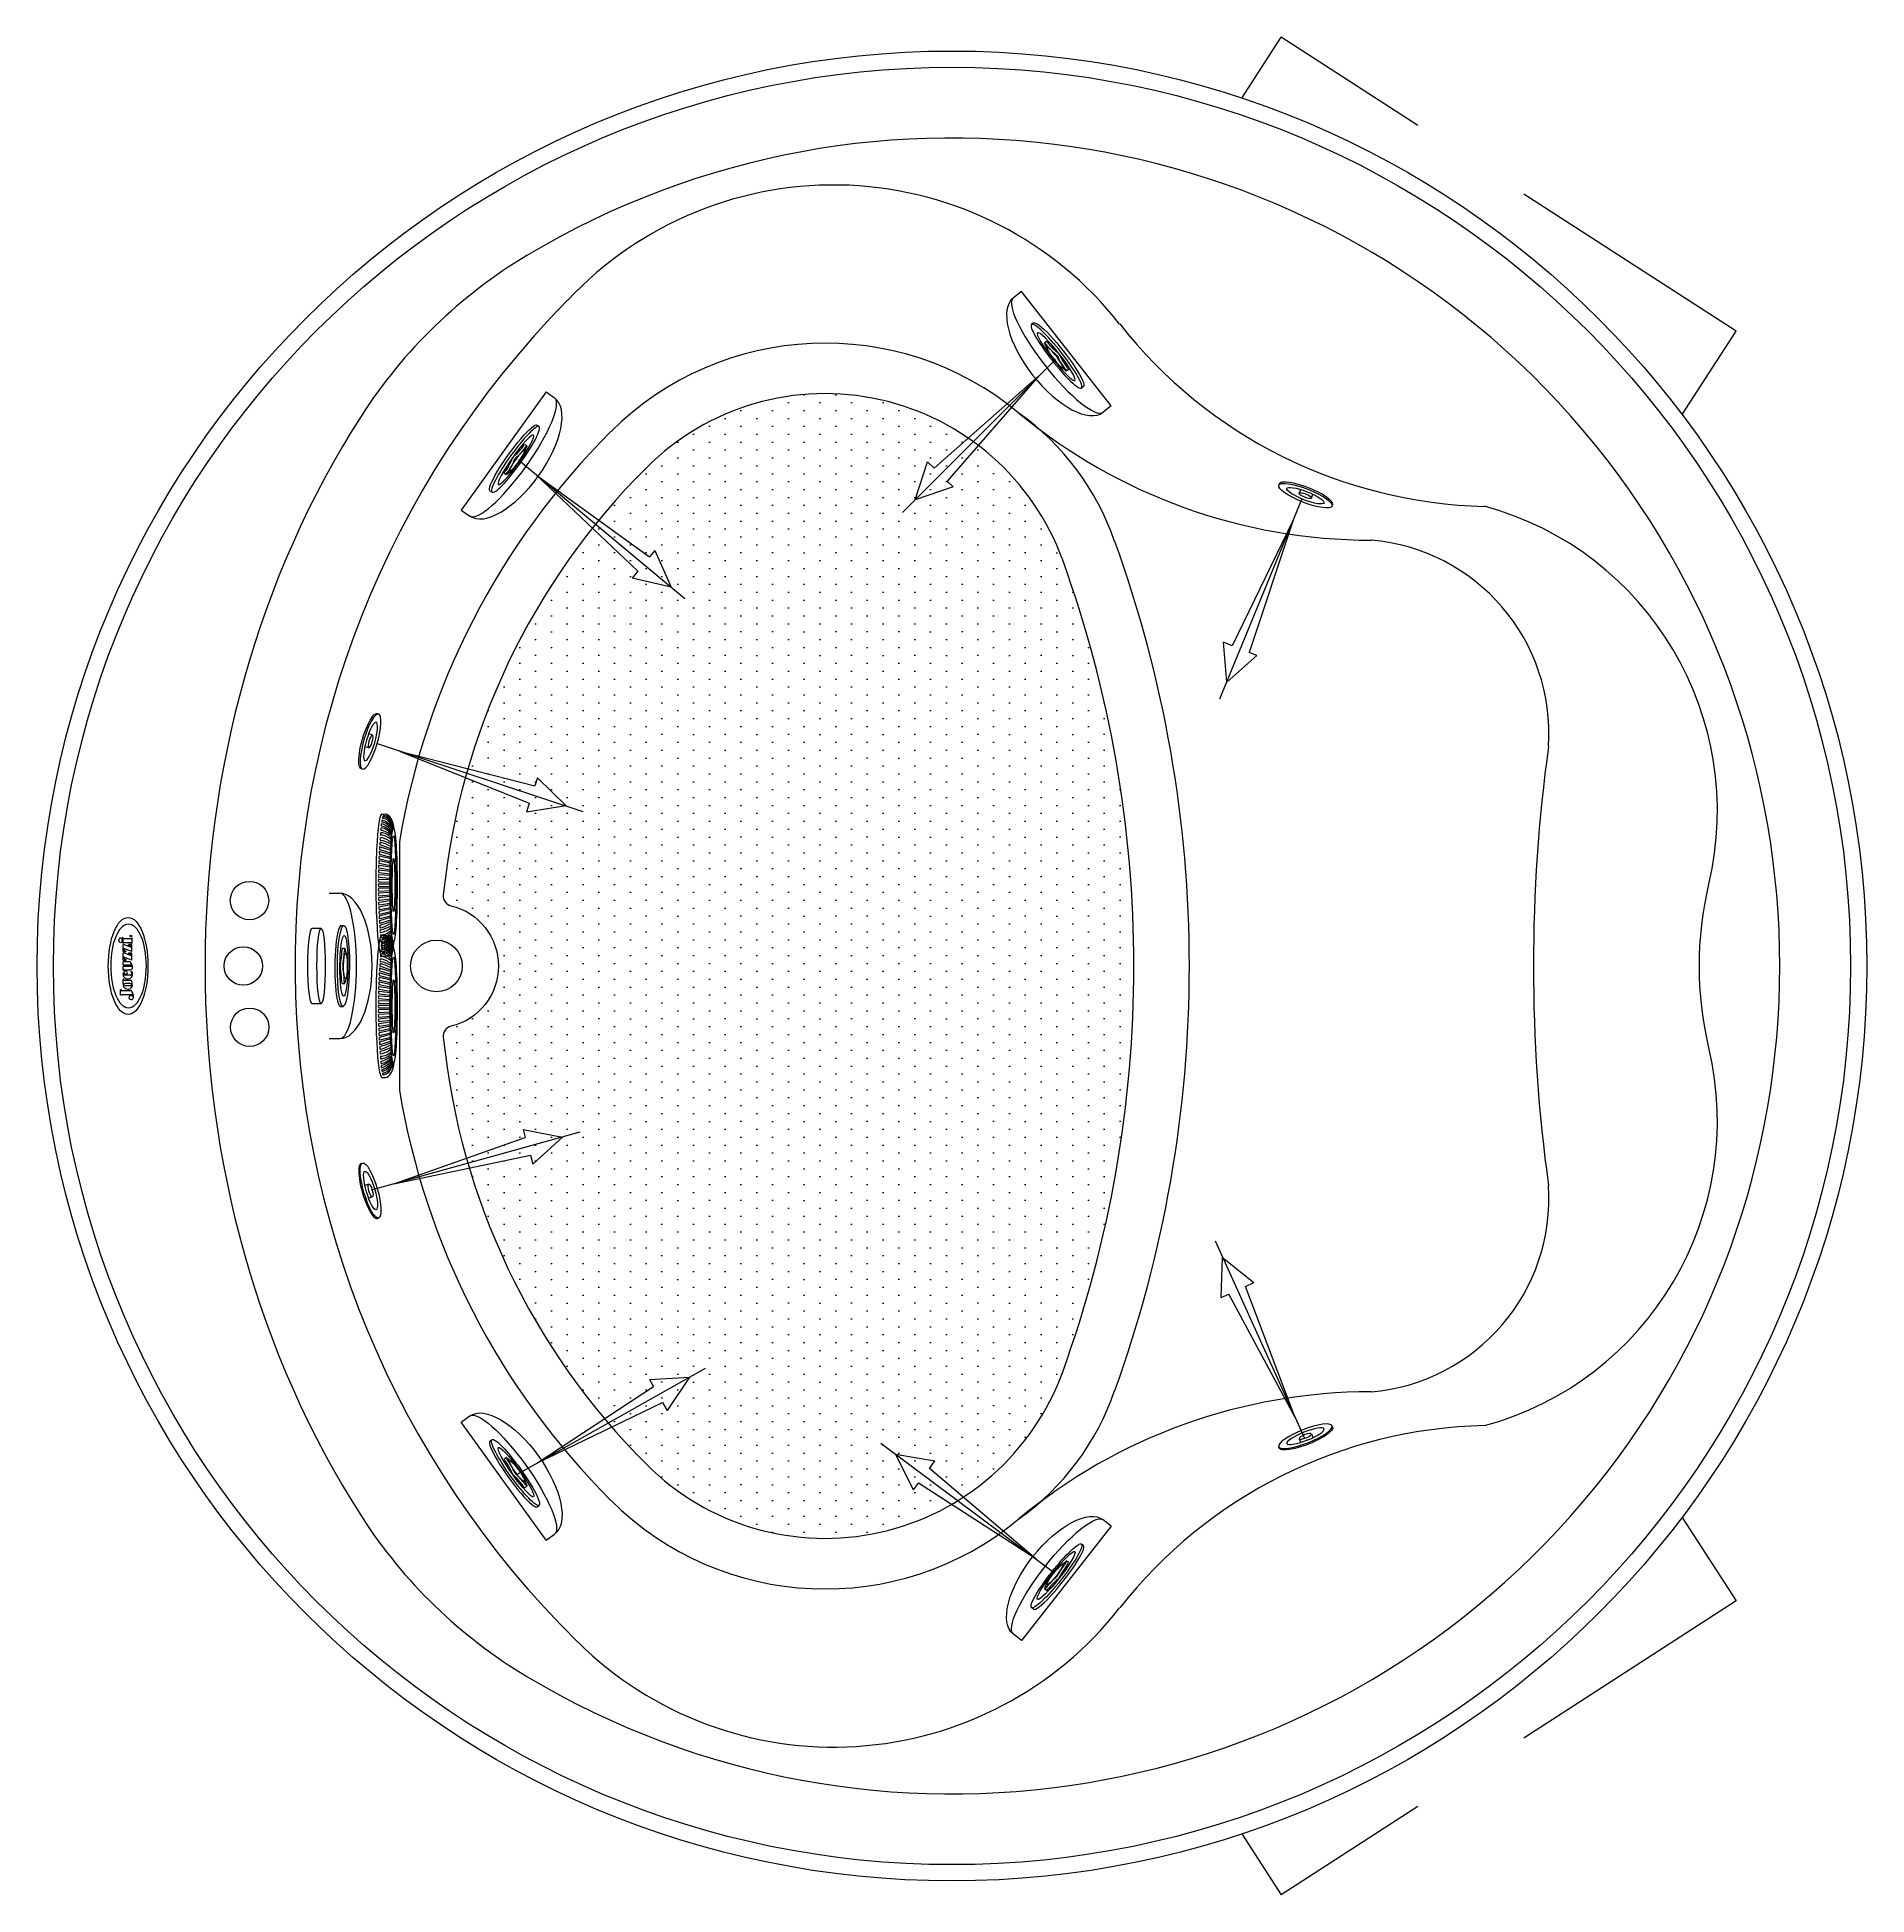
# Model space of a CAD drawing. Header units: millimetres. Extents: x -1237.67 to -1235.86, y 2256.91 to 2258.75.
import ezdxf
from ezdxf.enums import TextEntityAlignment as Align

# ---------------------------------------------------------------- set-up
doc = ezdxf.new("R2010")
doc.units = ezdxf.units.MM
doc.linetypes.add('CENTER2', pattern=[1.125, 0.75, -0.125, 0.125, -0.125])
doc.linetypes.add('HIDDEN', pattern=[0.375, 0.25, -0.125])
for name, color, linetype in [('CONTOR05', 7, 'Continuous'), ('jacuzzi', 1, 'Continuous'), ('LCOTA02', 1, 'Continuous')]:
    doc.layers.add(name, color=color, linetype=linetype)
doc.styles.add('ROMANS', font='romans', dxfattribs={"height": 4})

# ---------------------------------------------------------------- blocks, each defined once
blk = doc.blocks.new('A$C1BA52001')
at = {"layer": 'LCOTA02'}
for p, q in [((0, 2.27), (0, 0.79)), ((7.43, 0.79), (7.43, 2.27))]:
    blk.add_line(p, q, dxfattribs=at)
blk.add_ellipse((3.71, 2.27), major_axis=(-3.71, 0), ratio=0.186255, dxfattribs=at)
blk.add_ellipse((3.71, 0.79), major_axis=(3.71, 0), ratio=0.213184, start_param=3.141593, end_param=6.283185, dxfattribs=at)
blk = doc.blocks.new('A$C64DC4944')
at = {"layer": 'LCOTA02'}
for p, q in [((1, 10.05), (1.61, 10.04)), ((1, 10.05), (1.61, 10.04)), ((0.58, 6.75), (2.38, 6.6)), ((0.59, 6.88), (2.38, 6.7)), ((0.61, 7.08), (2.4, 6.9)), ((0.63, 7.21), (2.41, 6.99)), ((0.65, 7.4), (2.42, 7.19)), ((0.67, 7.53), (2.43, 7.29)), ((0.7, 7.73), (2.46, 7.49)), ((0.5, 5.45), (2.33, 5.42)), ((0.5, 5.25), (2.33, 5.22)), ((0.51, 5.78), (2.34, 5.72)), ((0.51, 5.58), (2.33, 5.52)), ((0.52, 5.91), (2.34, 5.81)), ((0.53, 6.1), (2.35, 6.01)), ((0.54, 6.23), (2.35, 6.11)), ((0.55, 6.43), (2.36, 6.31)), ((0.56, 6.56), (2.37, 6.4)), ((0.5, 5.12), (2.33, 5.12)), ((0.5, 4.93), (2.33, 4.93)), ((0.5, 4.8), (2.33, 4.83)), ((0.5, 4.6), (2.33, 4.63)), ((0.51, 4.47), (2.33, 4.53)), ((0.51, 4.27), (2.34, 4.33)), ((0.52, 4.14), (2.34, 4.24)), ((0.53, 3.95), (2.35, 4.04)), ((0.54, 3.82), (2.35, 3.94)), ((0.55, 3.62), (2.36, 3.74)), ((0.56, 3.49), (2.37, 3.65)), ((0.58, 3.3), (2.38, 3.45)), ((0.59, 3.17), (2.38, 3.35)), ((0.61, 2.97), (2.4, 3.15)), ((0.63, 2.84), (2.41, 3.06)), ((0.65, 2.65), (2.42, 2.86)), ((0.67, 2.52), (2.43, 2.76)), ((0.7, 2.32), (2.46, 2.56)), ((1, 0), (1.61, 0.01))]:
    blk.add_line(p, q, dxfattribs=at)
for centre, radius, start, end in [((0.96, 9.26), 0.0777, 73.1915, 257.3605), ((0.73, 5.64), 3.71, 57.5492, 86.0418), ((1.05, 9.54), 0.0615, 68.3204, 262.6804), ((0.87, 6.16), 3.32, 55.1075, 86.9796), ((0.99, 6.71), 2.88, 50.6805, 88.3252), ((1.17, 9.8), 0.0615, 68.3204, 262.6804), ((1.17, 7.3), 2.43, 44.3309, 90.2321), ((1.25, 7.67), 2.18, 37.8314, 91.6456), ((1.27, 9.97), 0.0437, 95.1947, 269.2796), ((1.48, 8.38), 1.65, 23.122, 97.4137), ((1.4, 8.12), 1.81, 29.4273, 93.9522), ((1.6, 8.54), 1.5, 15.4909, 89.5), ((0.73, 7.95), 0.0962, 77.9164, 263.337), ((0.78, 8.28), 0.0957, 76.4345, 262.6285), ((0.83, 8.64), 0.0886, 70.0987, 280.7386), ((-0.81, -6.43), 14.56, 76.9086, 83.8716), ((-0.02, -2.86), 11.07, 76.75, 85.9055), ((0.27, 0.94), 7.45, 72.2851, 85.8848), ((0.9, 8.97), 0.0853, 77.1949, 270.3983), ((0.81, 3.81), 4.74, 68.2863, 89.644), ((0.81, 4.32), 4.4, 66.1373, 89.444), ((0.5, 3.09), 5.81, 68.528, 86.0922), ((0.67, 4.8), 4.27, 62.3198, 86.6528), ((0.56, 4.48), 4.72, 63.2328, 85.4084), ((0.57, 6.66), 0.098, 83.6339, 266.1623), ((0.6, 6.98), 0.0976, 82.2368, 265.4561), ((0.64, 7.31), 0.0971, 80.818, 264.7502), ((0.68, 7.63), 0.0966, 79.3777, 264.0441), ((-5.35, -37.79), 46.05, 80.2208, 82.4284), ((0.5, 5.35), 0.1, 89, 269), ((0.51, 5.68), 0.0995, 87.6922, 268.2877), ((0.52, 6.01), 0.099, 86.3618, 267.5776), ((0.54, 6.33), 0.0985, 85.009, 266.8693), ((0.5, 5.03), 0.1, 90, 270), ((0.5, 4.7), 0.1, 91, 271), ((0.51, 4.37), 0.0995, 91.7123, 272.3078), ((0.52, 4.04), 0.099, 92.4224, 273.6382), ((0.54, 3.72), 0.0985, 93.1307, 274.991), ((0.57, 3.39), 0.098, 93.8377, 276.3661), ((0.6, 3.07), 0.0976, 94.5439, 277.7632), ((0.64, 2.74), 0.0971, 95.2498, 279.182), ((0.68, 2.42), 0.0966, 95.9559, 280.6223), ((0.73, 2.1), 0.0962, 96.663, 282.0836), ((0.78, 1.77), 0.0957, 97.3715, 283.5655), ((-5.35, 47.84), 46.05, 277.5716, 279.7791), ((0.83, 1.41), 0.0886, 79.2614, 289.9013), ((-0.81, 16.48), 14.56, 276.1284, 283.0908), ((-0.02, 12.91), 11.07, 274.0945, 283.2492), ((0.27, 9.11), 7.45, 274.1152, 287.7136), ((0.81, 6.24), 4.74, 270.356, 291.7114), ((0.81, 5.73), 4.4, 270.556, 293.8599), ((0.5, 6.96), 5.81, 273.9078, 291.4695), ((0.67, 5.25), 4.27, 273.3472, 297.6765), ((0.56, 5.57), 4.72, 274.5916, 296.7633), ((0.9, 1.08), 0.0853, 89.6017, 282.8051), ((0.96, 0.79), 0.0777, 102.6395, 286.8085), ((0.73, 4.41), 3.71, 273.9582, 302.4452), ((1.05, 0.51), 0.0615, 97.3196, 291.6796), ((0.87, 3.89), 3.32, 273.0204, 304.8844), ((0.99, 3.34), 2.88, 271.6748, 309.1263), ((1.17, 0.25), 0.0615, 97.3196, 291.6796), ((1.17, 2.75), 2.43, 269.7679, 315.0739), ((1.25, 2.38), 2.18, 268.3544, 322.1082), ((1.6, 1.51), 1.5, 270.5, 344.4472)]:
    blk.add_arc(centre, radius, start, end, dxfattribs=at)
blk.add_ellipse((1, 5.03), major_axis=(0, 5.03), ratio=0.198307, start_param=6.281174, end_param=9.428239, dxfattribs=at)
for major_axis, ratio in [((0, 4), 0.1484), ((0, 3.49), 0.114375), ((0, 1.89), 0.112344)]:
    blk.add_ellipse((2.92, 5.02), major_axis=major_axis, ratio=ratio, dxfattribs=at)
blk = doc.blocks.new('A$C77DC7429')
at = {"layer": 'CONTOR05', "xscale": 0.6000000000000001, "rotation": 270}
blk.add_blockref('A$C64DC4944', (0, 2.11), dxfattribs=at)
blk = doc.blocks.new('A$C1E5B20B9')
at = {"layer": 'LCOTA02'}
for p, q in [((12, 80), (17, 80)), ((14.6, 57.5), (19.6, 57.5)), ((14.6, 22.5), (20, 22.5)), ((12, 0), (17, 0))]:
    blk.add_line(p, q, dxfattribs=at)
for centre, major_axis, start_param, end_param in [((12, 40), (0, 40), 0, 3.141593), ((8.2, 59), (0, 19), 3.648269, 4.519872), ((14.6, 54.8), (0, 2.68), 6.283185, 7.661464), ((13.2, 59), (0, 19), 3.648269, 4.519872), ((19.6, 54.8), (0, 2.68), 5.533225, 7.661464), ((24, 70.7), (0, 19), 2.391632, 3.263235), ((11.3, 40), (0, 2.68), 0.506677, 2.634916), ((8.2, 21), (0, 19), 4.904906, 5.776509), ((16.3, 40), (0, 2.68), 0.506677, 2.634916), ((13.2, 21), (0, 19), 4.904906, 5.776509), ((24.8, 49.2), (0, 2.68), 4.276588, 6.404827), ((30.7, 40), (0, 19), 1.134995, 2.006598), ((14.6, 25.2), (0, 2.68), 1.763314, 3.141593), ((19.6, 25.2), (0, 2.68), 1.763314, 3.891553), ((24, 9.3), (0, 19), 6.161543, 7.033146), ((24.8, 30.8), (0, 2.68), 3.019951, 5.14819)]:
    blk.add_ellipse(centre, major_axis=major_axis, ratio=0.3, start_param=start_param, end_param=end_param, dxfattribs=at)
for centre, major_axis, ratio in [((17, 40), (0, 40), 0.3), ((18, 40), (0, 30), 0.266667), ((21, 40), (0, 12.5), 0.3)]:
    blk.add_ellipse(centre, major_axis=major_axis, ratio=ratio, dxfattribs=at)
blk = doc.blocks.new('A$C00053991')
at = {"layer": 'CONTOR05', "xscale": 0.5, "zscale": 0.5}
blk.add_blockref('A$C1E5B20B9', (0, 0), dxfattribs=at)
blk = doc.blocks.new('A$C691B2982')
at = {"layer": 'CONTOR05', "xscale": 0.1, "yscale": 0.1, "zscale": 0.1}
blk.add_blockref('A$C00053991', (0, 0), dxfattribs=at)
blk = doc.blocks.new('A$C37FA7AEC')
at = {"layer": 'LCOTA02'}
for p, q in [((1.01, 4.71), (1.23, 4.71)), ((1.23, 2.9), (0.63, 2.9)), ((1.23, 1.81), (0.63, 1.81)), ((1.01, 0), (1.23, 0))]:
    blk.add_line(p, q, dxfattribs=at)
for centre, major_axis, ratio, start_param, end_param in [((1.01, 2.36), (0, 2.36), 0.431953, 6.283185, 9.424778), ((1.23, 2.36), (0, -0.544), 0.461888, -3.141592653589793, 3.141592653589793)]:
    blk.add_ellipse(centre, major_axis=major_axis, ratio=ratio, start_param=start_param, end_param=end_param, dxfattribs=at)
for major_axis, ratio in [((0, 2.36), 0.431953), ((0, 1.65), 0.381644)]:
    blk.add_ellipse((1.23, 2.36), major_axis=major_axis, ratio=ratio, dxfattribs=at)
blk = doc.blocks.new('A$C6134645C')
at = {"layer": 'CONTOR05', "rotation": 179.9999999999999}
blk.add_blockref('A$C37FA7AEC', (2.24, 4.71), dxfattribs=at)
blk = doc.blocks.new('A$C1A68226B')
at = {"layer": 'CONTOR05', "xscale": 0.7, "zscale": 0.7}
blk.add_blockref('A$C6134645C', (0, 0), dxfattribs=at)
blk = doc.blocks.new('A$C5F1265DE')
at = {"layer": 'CONTOR05', "xscale": 0.96, "yscale": 1.2, "zscale": 0.96, "rotation": 180}
blk.add_blockref('A$C1A68226B', (1.51, 5.66), dxfattribs=at)
blk = doc.blocks.new('A$C75192205')
at = {"layer": 'CONTOR05', "xscale": -1}
blk.add_blockref('A$C5F1265DE', (1.51, 0), dxfattribs=at)

msp = doc.modelspace()

# ---------------------------------------------------------------- hatches: boundary and pattern name
at = {"layer": 'jacuzzi'}
h = msp.add_hatch(dxfattribs=at)
h.set_pattern_fill('DOTS', color=256, scale=0.25, angle=90, style=0)
h.set_pattern_definition([(90, (-1237.25609, 2255.03488), (-0.015625, 0.0078125), [0, -0.015625])])
edge = h.paths.add_edge_path()
edge.add_arc((-1236.5765, 2257.8292), 0.6964, 134.9062, 174.1994)
edge.add_arc((-1237.2594, 2257.8985), 0.01, 174.1994, 256.4484)
edge.add_arc((-1237.2761, 2257.8292), 0.0614, -76.4484, 76.4484, ccw=False)
edge.add_arc((-1237.2594, 2257.7598), 0.01, 103.5516, 185.8006)
edge.add_arc((-1236.5765, 2257.8292), 0.6964, 185.8006, 225.0938)
edge.add_arc((-1236.8916, 2257.513), 0.25, 225.0938, 340.0733)
edge.add_arc((-1237.7637, 2257.8292), 1.1776, 340.0733, 379.9267)
edge.add_arc((-1236.8916, 2258.1453), 0.25, 19.9267, 134.9062)

# ---------------------------------------------------------------- linework, layer by layer
at = {"layer": 'jacuzzi', "linetype": 'HIDDEN'}
for p, q in [((-1236.4794, 2258.6876), (-1236.4404, 2258.7479)), ((-1235.9905, 2258.457), (-1236.4404, 2258.7479)), ((-1236.0439, 2258.3746), (-1235.9905, 2258.457)), ((-1236.0439, 2257.2838), (-1235.9905, 2257.2013)), ((-1235.9905, 2257.2013), (-1236.4404, 2256.9104)), ((-1236.4794, 2256.9708), (-1236.4404, 2256.9104))]:
    msp.add_line(p, q, dxfattribs=at)
at = {"layer": 'jacuzzi'}
for p, q in [((-1236.6973, 2258.4964), (-1236.7054, 2258.4901)), ((-1236.6085, 2258.3833), (-1236.6973, 2258.4964)), ((-1236.6801, 2258.4128), (-1236.7838, 2258.3215)), ((-1236.6801, 2258.4128), (-1236.7708, 2258.3087)), ((-1237.1676, 2258.3971), (-1237.2515, 2258.2802)), ((-1237.1676, 2258.3971), (-1237.1593, 2258.3911)), ((-1236.6085, 2258.3833), (-1236.6166, 2258.377)), ((-1236.8025, 2258.2902), (-1236.7903, 2258.3279)), ((-1236.7838, 2258.3215), (-1236.7903, 2258.3279)), ((-1237.1772, 2258.3147), (-1237.0769, 2258.2197)), ((-1237.1772, 2258.3147), (-1237.0653, 2258.2338)), ((-1236.765, 2258.303), (-1236.7708, 2258.3087)), ((-1236.765, 2258.303), (-1236.8025, 2258.2902)), ((-1237.2515, 2258.2802), (-1237.2431, 2258.2742)), ((-1236.4285, 2258.2702), (-1236.489, 2258.146)), ((-1236.4285, 2258.2702), (-1236.4721, 2258.1392)), ((-1237.0601, 2258.2401), (-1237.0653, 2258.2338)), ((-1237.0601, 2258.2401), (-1237.044, 2258.2039)), ((-1237.0769, 2258.2197), (-1237.0826, 2258.2127)), ((-1237.044, 2258.2039), (-1237.0826, 2258.2127)), ((-1236.4942, 2258.1099), (-1236.4974, 2258.1494)), ((-1236.489, 2258.146), (-1236.4974, 2258.1494)), ((-1236.4646, 2258.1362), (-1236.4942, 2258.1099)), ((-1236.4646, 2258.1362), (-1236.4721, 2258.1392)), ((-1237.3125, 2258.0417), (-1237.1843, 2257.9901)), ((-1237.3125, 2258.0417), (-1237.1787, 2258.0075)), ((-1237.1762, 2258.0152), (-1237.1787, 2258.0075)), ((-1237.1762, 2258.0152), (-1237.1479, 2257.9875)), ((-1237.1843, 2257.9901), (-1237.1871, 2257.9815)), ((-1237.1479, 2257.9875), (-1237.1871, 2257.9815)), ((-1237.3127, 2257.9519), (-1237.3127, 2257.7065)), ((-1237.3821, 2257.9011), (-1237.3718, 2257.9011)), ((-1237.5859, 2257.8436), (-1237.5859, 2257.8505)), ((-1237.5779, 2257.8476), (-1237.5858, 2257.8506)), ((-1237.5807, 2257.8497), (-1237.5807, 2257.8502)), ((-1237.5773, 2257.8503), (-1237.5806, 2257.8503)), ((-1237.5773, 2257.8567), (-1237.5775, 2257.8567)), ((-1237.5773, 2257.8518), (-1237.5775, 2257.8518)), ((-1237.5773, 2257.8435), (-1237.5773, 2257.8502)), ((-1237.5772, 2257.8519), (-1237.5772, 2257.8566)), ((-1237.5859, 2257.8351), (-1237.5859, 2257.842)), ((-1237.5859, 2257.8302), (-1237.5859, 2257.8333)), ((-1237.5858, 2257.8435), (-1237.5832, 2257.8435)), ((-1237.5779, 2257.8391), (-1237.5858, 2257.8421)), ((-1237.5858, 2257.835), (-1237.5832, 2257.835)), ((-1237.5775, 2257.8434), (-1237.5852, 2257.8464)), ((-1237.5775, 2257.835), (-1237.5852, 2257.838)), ((-1237.5831, 2257.8436), (-1237.5831, 2257.8439)), ((-1237.5831, 2257.8351), (-1237.5831, 2257.8355)), ((-1237.5807, 2257.8413), (-1237.5807, 2257.8417)), ((-1237.5773, 2257.8418), (-1237.5806, 2257.8418)), ((-1237.5773, 2257.8351), (-1237.5773, 2257.8417)), ((-1237.5859, 2257.825), (-1237.5859, 2257.8289)), ((-1237.5859, 2257.812), (-1237.5859, 2257.8159)), ((-1237.5853, 2257.8249), (-1237.5858, 2257.8249)), ((-1237.5857, 2257.8161), (-1237.5854, 2257.8161)), ((-1237.5856, 2257.8118), (-1237.5857, 2257.8118)), ((-1237.5852, 2257.825), (-1237.5852, 2257.8255)), ((-1237.5852, 2257.8159), (-1237.5852, 2257.8153)), ((-1237.5851, 2257.8255), (-1237.579, 2257.8255)), ((-1237.585, 2257.8151), (-1237.578, 2257.8151)), ((-1237.5785, 2257.8202), (-1237.584, 2257.8202)), ((-1237.5777, 2257.8238), (-1237.5783, 2257.8238)), ((-1237.5774, 2257.812), (-1237.5769, 2257.812)), ((-1237.5887, 2257.8004), (-1237.5887, 2257.8056)), ((-1237.5885, 2257.8058), (-1237.5882, 2257.8058)), ((-1237.5882, 2257.8002), (-1237.5885, 2257.8002)), ((-1237.588, 2257.8056), (-1237.588, 2257.8049)), ((-1237.588, 2257.8049), (-1237.5779, 2257.8049)), ((-1237.588, 2257.8006), (-1237.588, 2257.8004)), ((-1237.577, 2257.8008), (-1237.5878, 2257.8008)), ((-1237.3821, 2257.7573), (-1237.3718, 2257.7573)), ((-1237.1904, 2257.6673), (-1237.1882, 2257.6596)), ((-1237.1904, 2257.6673), (-1237.1515, 2257.66)), ((-1237.3184, 2257.6136), (-1237.1882, 2257.6596)), ((-1237.1515, 2257.66), (-1237.1807, 2257.6333)), ((-1237.3184, 2257.6136), (-1237.1832, 2257.642)), ((-1237.1832, 2257.642), (-1237.1807, 2257.6333)), ((-1236.4997, 2257.5013), (-1236.4984, 2257.5409)), ((-1236.4984, 2257.5409), (-1236.4675, 2257.5161)), ((-1236.4997, 2257.5013), (-1236.4923, 2257.5047)), ((-1236.427, 2257.3831), (-1236.4923, 2257.5047)), ((-1236.4757, 2257.5123), (-1236.4675, 2257.5161)), ((-1236.427, 2257.3831), (-1236.4757, 2257.5123)), ((-1237.1767, 2257.3373), (-1237.0614, 2257.4133)), ((-1237.0654, 2257.4202), (-1237.0258, 2257.4225)), ((-1237.0654, 2257.4202), (-1237.0614, 2257.4133)), ((-1237.0258, 2257.4225), (-1237.0478, 2257.3895)), ((-1237.1767, 2257.3373), (-1237.0523, 2257.3974)), ((-1237.0523, 2257.3974), (-1237.0478, 2257.3895)), ((-1237.2515, 2257.3781), (-1237.2431, 2257.3841)), ((-1237.1676, 2257.2612), (-1237.2515, 2257.3781)), ((-1236.8221, 2257.3464), (-1236.7831, 2257.3396)), ((-1236.8041, 2257.3111), (-1236.8221, 2257.3464)), ((-1236.7885, 2257.3323), (-1236.7831, 2257.3396)), ((-1236.8041, 2257.3111), (-1236.7993, 2257.3176)), ((-1236.6833, 2257.2427), (-1236.7993, 2257.3176)), ((-1236.6833, 2257.2427), (-1236.7885, 2257.3323)), ((-1236.6085, 2257.275), (-1236.6166, 2257.2814)), ((-1237.1676, 2257.2612), (-1237.1593, 2257.2672)), ((-1236.6085, 2257.275), (-1236.6973, 2257.1619)), ((-1236.6973, 2257.1619), (-1236.7054, 2257.1683))]:
    msp.add_line(p, q, dxfattribs=at)
at = {"layer": 'jacuzzi', "linetype": 'CENTER2'}
for p, q in [((-1236.8152, 2258.2776), (-1236.6637, 2258.4291)), ((-1237.0303, 2258.1924), (-1237.195, 2258.3296)), ((-1236.5011, 2258.0934), (-1236.4197, 2258.2916)), ((-1237.131, 2257.9818), (-1237.3344, 2258.0489)), ((-1237.1342, 2257.6648), (-1237.3407, 2257.6074)), ((-1236.5057, 2257.5572), (-1236.4174, 2257.362)), ((-1237.0102, 2257.4312), (-1237.1968, 2257.3259)), ((-1236.8364, 2257.3572), (-1236.6648, 2257.2289))]:
    msp.add_line(p, q, dxfattribs=at)
at = {"layer": 'jacuzzi'}
for points in [[(-1237.0681, 2258.3224, 0.173149), (-1237.2693, 2257.8996, 0.375124), (-1237.2617, 2257.8888, -0.787607), (-1237.2617, 2257.7695, 0.375124), (-1237.2693, 2257.7588, 0.173149), (-1237.0681, 2257.336, 0.548503), (-1236.6566, 2257.4278, 0.175667), (-1236.6566, 2258.2305, 0.548503)], [(-1237.5786, 2257.8118), (-1237.5841, 2257.8118, 1), (-1237.5841, 2257.8098), (-1237.5786, 2257.8098, 1)]]:
    msp.add_lwpolyline(points, format="xyb", close=True, dxfattribs=at)
for points in [[(-1237.578, 2257.8562), (-1237.5856, 2257.8562, -0.309408), (-1237.5858, 2257.8563, 0.090701), (-1237.5864, 2257.8572, 0.365017), (-1237.5865, 2257.8572), (-1237.5867, 2257.8571, 0.451807), (-1237.5867, 2257.8568, -0.178007), (-1237.5863, 2257.8556)], [(-1237.5863, 2257.8557), (-1237.5863, 2257.8519, 0.414214), (-1237.5862, 2257.8518), (-1237.5857, 2257.8518, 0.414214), (-1237.5856, 2257.8519), (-1237.5856, 2257.8523, -0.414214), (-1237.5855, 2257.8524), (-1237.578, 2257.8524)], [(-1237.577, 2257.8297, 0.062974), (-1237.5788, 2257.8331, 0.257829), (-1237.5794, 2257.8334), (-1237.5858, 2257.8334)], [(-1237.5858, 2257.829), (-1237.5782, 2257.829, 0.135484), (-1237.5781, 2257.829, 0.597309), (-1237.5781, 2257.8301, 0.11277), (-1237.5782, 2257.8301), (-1237.5858, 2257.8301)]]:
    msp.add_lwpolyline(points, format="xyb", dxfattribs=at)
at = {"layer": 'jacuzzi', "color": 3}
msp.add_circle((-1236.7661, 2257.8292), 0.905, dxfattribs=at)
at = {"layer": 'jacuzzi'}
for centre, radius in [((-1236.7661, 2257.8292), 0.8889), ((-1237.461, 2257.8939), 0.019), ((-1237.5785, 2257.8589), 0.000848), ((-1237.2761, 2257.8292), 0.0256), ((-1237.4671, 2257.8292), 0.019), ((-1237.4608, 2257.7686), 0.019)]:
    msp.add_circle(centre, radius, dxfattribs=at)
for centre, radius, start, end in [((-1236.7661, 2257.8292), 0.8189, 239.0978, 120.9022), ((-1236.8833, 2258.2417), 0.36, 38.1572, 136.9103), ((-1236.9299, 2258.1028), 0.5, 120.9022, 147.2248), ((-1236.4766, 2257.8292), 0.9394, 135.4781, 225.4069), ((-1236.2288, 2258.756), 0.4723, 218.1572, 268.7316), ((-1236.8916, 2258.1453), 0.3, 50.2749, 134.9062), ((-1236.3519, 2258.7949), 0.5445, 230.2749, 270.0495), ((-1236.8499, 2258.1652), 0.2587, 18.9339, 54.572), ((-1236.5765, 2257.8292), 0.7464, 134.9062, 170.537), ((-1236.3212, 2257.9826), 0.3122, 346.5773, 74.7769), ((-1237.7637, 2257.8292), 1.2324, 340.0733, 19.9267), ((-1236.3673, 2258.0593), 0.1917, 356.0741, 85.2536), ((-1234.609, 2257.8296), 1.5819, 172.1327, 180.0156), ((-1235.6785, 2257.8292), 0.3486, 166.5773, 193.4227), ((-1237.5858, 2257.8505), 0.0000974, 68.9296, 180), ((-1237.5806, 2257.8502), 0.0000974, 90, 180), ((-1237.5805, 2257.8497), 0.000121, 180, 273.7772), ((-1237.5803, 2257.8468), 0.00279, 24.8275, 93.7772), ((-1237.578, 2257.8565), 0.00039, 270, 3.6112), ((-1237.578, 2257.852), 0.00039, 352.1724, 90), ((-1237.5775, 2257.8566), 0.0000974, 90, 183.6112), ((-1237.5775, 2257.8519), 0.0000974, 172.1724, 270), ((-1237.5774, 2257.8502), 0.0000974, 0, 90), ((-1237.5773, 2257.8566), 0.0000974, 0, 90), ((-1237.5773, 2257.8519), 0.0000974, 270, 0), ((-1237.5858, 2257.8436), 0.0000974, 180, 270), ((-1237.5858, 2257.842), 0.0000974, 68.9296, 180), ((-1237.5858, 2257.8351), 0.0000974, 180, 270), ((-1237.5858, 2257.8333), 0.0000974, 90, 180), ((-1237.5858, 2257.8302), 0.0000974, 180, 270), ((-1237.5853, 2257.8463), 0.000121, 68.9296, 170.3374), ((-1237.5837, 2257.846), 0.0017, 170.3374, 219.0048), ((-1237.5853, 2257.8379), 0.000121, 68.9296, 170.3374), ((-1237.5837, 2257.8376), 0.0017, 170.3374, 219.0048), ((-1237.5829, 2257.8467), 0.00274, 220.1573, 265.0588), ((-1237.5829, 2257.8383), 0.00274, 220.1573, 265.0588), ((-1237.5832, 2257.8439), 0.0000974, 0, 85.0588), ((-1237.5832, 2257.8436), 0.0000974, 270, 0), ((-1237.5832, 2257.8355), 0.0000974, 0, 85.0588), ((-1237.5832, 2257.8351), 0.0000974, 270, 0), ((-1237.5806, 2257.8417), 0.0000974, 90, 180), ((-1237.5805, 2257.8413), 0.000121, 180, 273.7772), ((-1237.5803, 2257.8384), 0.00279, 24.8275, 93.7772), ((-1237.5779, 2257.8477), 0.000121, 248.9296, 4.0743), ((-1237.5779, 2257.8392), 0.000121, 248.9296, 4.0743), ((-1237.5804, 2257.8475), 0.0026, 4.0743, 11.2218), ((-1237.5804, 2257.839), 0.0026, 4.0743, 11.2218), ((-1237.5774, 2257.8435), 0.000121, 248.9296, 0), ((-1237.5774, 2257.8351), 0.000121, 248.9296, 0), ((-1237.5774, 2257.8417), 0.0000974, 0, 90), ((-1237.5828, 2257.821), 0.00337, 119.5272, 177.5019), ((-1237.5819, 2257.821), 0.00425, 178.5996, 218.9527), ((-1237.5858, 2257.8289), 0.0000974, 90, 180), ((-1237.5858, 2257.825), 0.0000974, 180, 270), ((-1237.5857, 2257.8159), 0.000195, 90, 180), ((-1237.5857, 2257.812), 0.000195, 180, 270), ((-1237.5846, 2257.8215), 0.00104, 140.781, 186.3414), ((-1237.5844, 2257.8215), 0.00123, 187.112, 237.2426), ((-1237.5856, 2257.8117), 0.0000974, 321.4553, 90), ((-1237.5851, 2257.8218), 0.000446, 19.0295, 134.0873), ((-1237.5854, 2257.8159), 0.000195, 0, 90), ((-1237.5853, 2257.825), 0.0000974, 270, 0), ((-1237.5851, 2257.8255), 0.0000974, 90, 180), ((-1237.5814, 2257.8212), 0.00476, 217.1313, 332.2671), ((-1237.585, 2257.8153), 0.000195, 180, 270), ((-1237.584, 2257.8223), 0.0021, 240.4373, 269.0124), ((-1237.5833, 2257.8225), 0.00147, 200.2833, 20.7343), ((-1237.5836, 2257.8222), 0.0019, 24.3936, 115.9072), ((-1237.579, 2257.8278), 0.00229, 270, 357.9232), ((-1237.5783, 2257.8237), 0.000121, 90, 234.8584), ((-1237.5784, 2257.8212), 0.000989, 264.0544, 342.5389), ((-1237.5797, 2257.8216), 0.00234, 25.2704, 54.8584), ((-1237.5849, 2257.8111), 0.00799, 6.286, 30.0862), ((-1237.5777, 2257.8237), 0.000121, 39.1312, 90), ((-1237.5801, 2257.8102), 0.00326, 318.3999, 34.2305), ((-1237.5814, 2257.8206), 0.00498, 25.0031, 38.9089), ((-1237.5802, 2257.8215), 0.00284, 348.5772, 24.2197), ((-1237.5812, 2257.8212), 0.00455, 331.6824, 19.3433), ((-1237.5812, 2257.8282), 0.00449, 354.0736, 19.8501), ((-1234.609, 2257.8287), 1.5819, 179.9844, 187.8673), ((-1237.5885, 2257.8056), 0.000195, 90, 180), ((-1237.5885, 2257.8004), 0.000195, 180, 270), ((-1237.5882, 2257.8056), 0.000195, 0, 90), ((-1237.5882, 2257.8004), 0.000195, 270, 0), ((-1237.5878, 2257.8006), 0.000195, 90, 180), ((-1237.583, 2257.8102), 0.00298, 149.9231, 222.2761), ((-1237.5814, 2257.811), 0.0047, 216.3033, 321.4856), ((-1237.5784, 2257.798), 0.00197, 59.3882, 213.2376), ((-1237.5781, 2257.7982), 0.00225, 212.9803, 324.8089), ((-1237.5779, 2257.8048), 0.000195, 28.8232, 90), ((-1237.5971, 2257.795), 0.0217, 15.5604, 26.8444), ((-1237.5771, 2257.8001), 0.000485, 239.3882, 285.7752), ((-1237.5771, 2257.8002), 0.000605, 50.2199, 81.1443), ((-1237.5772, 2257.8003), 0.000708, 285.7752, 336.1283), ((-1237.5771, 2257.8002), 0.000646, 27.2029, 46.5289), ((-1237.577, 2257.8002), 0.000485, 336.1283, 27.2029), ((-1237.5779, 2257.798), 0.00194, 324.8089, 350.1754), ((-1237.5832, 2257.7989), 0.00738, 350.1754, 15.4183), ((-1236.3212, 2257.6758), 0.3122, 285.2231, 13.4227), ((-1236.5765, 2257.8292), 0.7464, 189.463, 225.0938), ((-1236.3673, 2257.5991), 0.1917, 274.7464, 3.9259), ((-1236.8499, 2257.4931), 0.2587, 305.428, 341.0661), ((-1236.3519, 2256.8635), 0.5445, 89.9505, 129.7251), ((-1236.2288, 2256.9024), 0.4723, 91.2684, 141.8428), ((-1236.8916, 2257.513), 0.3, 225.0938, 309.7251), ((-1236.9299, 2257.5555), 0.5, 212.7752, 239.0978), ((-1236.8833, 2257.4166), 0.36, 225.4069, 321.8428)]:
    msp.add_arc(centre, radius, start, end, dxfattribs=at)
for centre, major_axis, ratio, start_param, end_param in [((-1236.661, 2258.4335), (0.0444, -0.0566), 0.446718, 3.141593, 6.283185), ((-1236.661, 2258.4335), (0.0444, -0.0566), 0.231067, 3.141593, 6.283185), ((-1237.2012, 2258.3327), (0.0419, 0.0584), 0.446718, 3.141593, 6.283185), ((-1237.2012, 2258.3327), (0.0419, 0.0584), 0.231067, 3.141593, 6.283185), ((-1236.7661, 2257.8292), (0, -0.8889), 0.83126, 4.053366, 5.371412), ((-1237.3718, 2257.8292), (0, 0.0719), 0.446718, 3.141593, 6.283185), ((-1237.3718, 2257.8292), (0, 0.0719), 0.231067, 3.141593, 6.283185)]:
    msp.add_ellipse(centre, major_axis=major_axis, ratio=ratio, start_param=start_param, end_param=end_param, dxfattribs=at)
for centre, major_axis, ratio in [((-1237.5811, 2257.8292), (0, -0.048), 0.408776), ((-1237.5807, 2257.8292), (0, -0.0417), 0.415223), ((-1237.5886, 2257.8546), (0, -0.00251), 0.621803)]:
    msp.add_ellipse(centre, major_axis=major_axis, ratio=ratio, dxfattribs=at)
at = {"layer": 'jacuzzi', "extrusion": (0, 0, -1)}
for centre, major_axis, ratio in [((-1237.2012, 2257.3257), (0.0419, -0.0584), 0.446718), ((-1237.2012, 2257.3257), (0.0419, -0.0584), 0.231067), ((-1236.661, 2257.2248), (0.0444, 0.0566), 0.446718), ((-1236.661, 2257.2248), (0.0444, 0.0566), 0.231067)]:
    msp.add_ellipse(centre, major_axis=major_axis, ratio=ratio, start_param=3.141593, end_param=6.283185, dxfattribs=at)

# ---------------------------------------------------------------- block references
at = {"layer": 'jacuzzi', "zscale": 0.009999999999999582}
for name, p, xscale, yscale, rotation in [('A$C691B2982', (-1236.6313, 2258.4061), -0.01000000000001459, 0.01000000000010459, 38.15715359782128), ('A$C691B2982', (-1237.1814, 2258.3677), -0.009999999999939557, 0.01000000000010459, 144.3489865579327), ('A$C75192205', (-1236.4454, 2258.2984), -0.01000000000015257, 0.01000000000010459, 248.6024411239318), ('A$C75192205', (-1237.3268, 2258.0766), 0.009999999999967387, 0.01000000000010459, 163.8008128838545), ('A$C77DC7429', (-1237.3065, 2257.8389), 0.01000000000010459, 0.01400000000001, 90), ('A$C691B2982', (-1237.377, 2257.7893), 0.009999999999941545, 0.01000000000010459, 359.4458185599873), ('A$C1BA52001', (-1237.4038, 2257.8663), 0.01000000000010459, 0.006000000000085493, 270), ('A$C77DC7429', (-1237.3065, 2257.7189), 0.01000000000010459, 0.01400000000001, 90), ('A$C75192205', (-1237.3268, 2257.5817), -0.009999999999967387, 0.01000000000010459, 16.19918711614551), ('A$C75192205', (-1236.4454, 2257.36), 0.01000000000015257, 0.01000000000010459, 291.3975588760682), ('A$C691B2982', (-1237.1814, 2257.2907), 0.009999999999939557, 0.01000000000010459, 35.65101344206725), ('A$C691B2982', (-1236.6313, 2257.2522), 0.01000000000001459, 0.01000000000010459, 141.8428464021787)]:
    msp.add_blockref(name, p, dxfattribs=dict(at, xscale=xscale, yscale=yscale, rotation=rotation))

# ---------------------------------------------------------------- texts
at = {"layer": 'jacuzzi', "style": 'ROMANS'}
msp.add_text('R', height=0.000849, rotation=90, dxfattribs=at).set_placement((-1237.5785, 2257.8589), align=Align.MIDDLE_CENTER)

doc.saveas('drawing.dxf')
